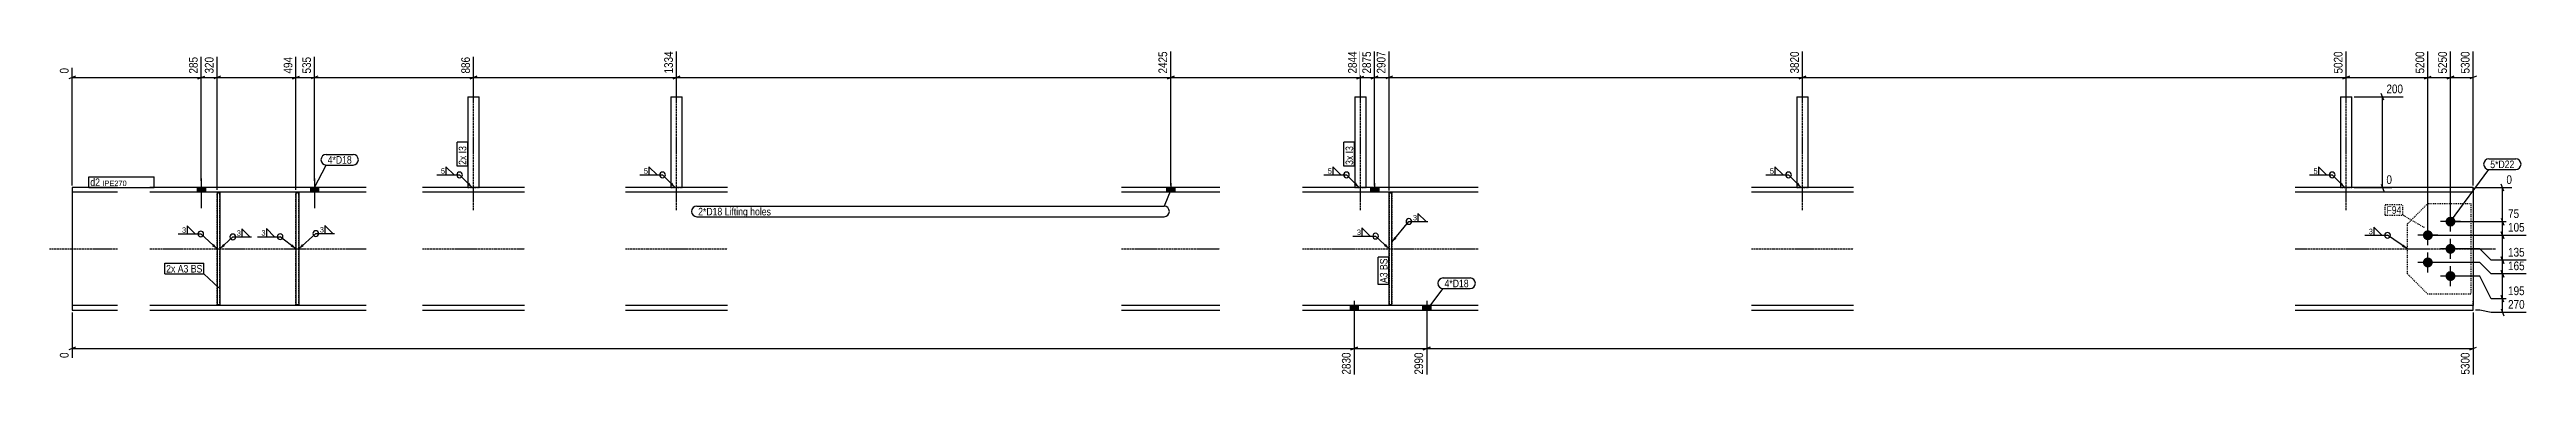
# Model space of a CAD drawing. Header units: millimetres. Extents: x 29 to 28450, y 8 to 1875.
# Drawn here: x 22983 to 28450, y 8 to 728 of the extents above; entities that cross this region are included whole.
import ezdxf

# ---------------------------------------------------------------- set-up
doc = ezdxf.new("R2010")
doc.units = ezdxf.units.MM
doc.linetypes.add('DXK_LINE_DOT2', pattern=[3.9198, 1.9599, -1.9599])
doc.linetypes.add('DXK_LINE_DOT3', pattern=[5.9187, 2.979, -0.9799, 0.9799, -0.9799])
for name, color, linetype in [('MÅLSÆTNING', 7, 'Continuous'), ('STÅL', 7, 'Continuous'), ('TEKST', 7, 'Continuous')]:
    doc.layers.add(name, color=color, linetype=linetype)
doc.styles.add('Arial Narrow', font='ARIALN.TTF', dxfattribs={"height": 0.2})

msp = doc.modelspace()

# ---------------------------------------------------------------- hatches: boundary and pattern name
at = {"layer": 'STÅL', "linetype": 'Continuous'}
for points in [[(23308.6, 414), (23326.6, 414), (23326.6, 424.2), (23308.6, 424.2)], [(23308.6, 414), (23326.6, 414), (23326.6, 424.2), (23308.6, 424.2)], [(23558.6, 414), (23576.6, 414), (23576.6, 424.2), (23558.6, 424.2)], [(23558.6, 414), (23576.6, 414), (23576.6, 424.2), (23558.6, 424.2)], [(25448.6, 414), (25466.6, 414), (25466.6, 424.2), (25448.6, 424.2)], [(25898.6, 414), (25916.6, 414), (25916.6, 424.2), (25898.6, 424.2)], [(28221.6, 319.2, -1), (28243.6, 319.2, -1)], [(28271.6, 349.2, -1), (28293.6, 349.2, -1)], [(28271.6, 289.2, -1), (28293.6, 289.2, -1)], [(28221.6, 259.2, -1), (28243.6, 259.2, -1)], [(28271.6, 229.2, -1), (28293.6, 229.2, -1)], [(25871.6, 164.4), (25853.6, 164.4), (25853.6, 154.2), (25871.6, 154.2)], [(25871.6, 164.4), (25853.6, 164.4), (25853.6, 154.2), (25871.6, 154.2)], [(26031.6, 164.4), (26013.6, 164.4), (26013.6, 154.2), (26031.6, 154.2)], [(26031.6, 164.4), (26013.6, 164.4), (26013.6, 154.2), (26031.6, 154.2)]]:
    msp.add_hatch(color=96, dxfattribs=at).paths.add_polyline_path(points)
at = {"layer": 'TEKST', "linetype": 'Continuous'}
for points in [[(23909, 435.3), (23915.5, 424.2), (23904.5, 430.9)], [(24357, 435.3), (24363.5, 424.2), (24352.5, 430.9)], [(25866.6, 435.3), (25873.2, 424.2), (25862.2, 430.9)], [(26842.6, 435.3), (26849.2, 424.2), (26838.2, 430.9)], [(28042.6, 435.3), (28049.2, 424.2), (28038.2, 430.9)], [(23345.4, 299.9), (23352.6, 289.2), (23341.2, 295.3)], [(23518.6, 299.3), (23526.6, 289.2), (23514.8, 294.3)], [(23544, 295.2), (23532.6, 289.2), (23539.9, 299.9)], [(25932.7, 300.1), (25939.6, 289.2), (25928.4, 295.5)], [(25956, 311.6), (25945.6, 304), (25951.2, 315.6)], [(28179, 298.8), (28187.6, 289.2), (28175.5, 293.6)]]:
    msp.add_hatch(color=3, dxfattribs=at).paths.add_polyline_path(points)

# ---------------------------------------------------------------- linework, layer by layer
at = {"layer": 'MÅLSÆTNING', "color": 7, "linetype": 'Continuous'}
for p, q in [((23317.6, 439.2), (23317.6, 712.2)), ((23352.6, 419), (23352.6, 712.2)), ((23352.6, 419), (23352.6, 712.2)), ((23526.6, 419), (23526.6, 712.2)), ((23567.6, 439.2), (23567.6, 712.2)), ((23567.6, 439.2), (23567.6, 712.2)), ((23918.6, 629.2), (23918.6, 712.2)), ((23918.6, 629.2), (23918.6, 712.2)), ((24366.6, 629.2), (24366.6, 724.4)), ((25457.6, 429.1), (25457.6, 724.4)), ((25457.6, 429.1), (25457.6, 724.4)), ((25876.2, 629.2), (25876.2, 724.4)), ((25907.6, 429.2), (25907.6, 724.4)), ((25939.6, 418), (25939.6, 724.4)), ((26852.2, 629.2), (26852.2, 724.4)), ((26852.2, 629.2), (26852.2, 724.4)), ((28052.2, 629.2), (28052.2, 724.4)), ((28232.6, 324.2), (28232.6, 724.4)), ((28282.6, 354.2), (28282.6, 724.4)), ((28332.6, 429.2), (28332.6, 724.4)), ((23040.1, 670.2), (23025.1, 664.2)), ((23032.6, 429.2), (23032.6, 687.9)), ((23032.6, 667.2), (23317.6, 667.2)), ((23310.1, 664.2), (23325.1, 670.2)), ((23360.1, 670.2), (23345.1, 664.2)), ((23360.1, 670.2), (23345.1, 664.2)), ((23519.1, 664.2), (23534.1, 670.2)), ((23526.6, 667.2), (23567.6, 667.2)), ((23575.1, 670.2), (23560.1, 664.2)), ((23575.1, 670.2), (23560.1, 664.2)), ((23567.6, 667.2), (23918.6, 667.2)), ((23926.1, 670.2), (23911.1, 664.2)), ((23911.1, 664.2), (23926.1, 670.2)), ((23918.6, 667.2), (24366.6, 667.2)), ((24359.1, 664.2), (24374.1, 670.2)), ((25465.1, 670.2), (25450.1, 664.2)), ((25450.1, 664.2), (25465.1, 670.2)), ((25457.6, 667.2), (25876.2, 667.2)), ((25868.7, 664.2), (25883.7, 670.2)), ((25900.1, 664.2), (25915.1, 670.2)), ((25907.6, 667.2), (25939.6, 667.2)), ((25947.1, 670.2), (25932.1, 664.2)), ((26859.7, 670.2), (26844.7, 664.2)), ((26844.7, 664.2), (26859.7, 670.2)), ((26852.2, 667.2), (28052.2, 667.2)), ((28044.7, 664.2), (28059.7, 670.2)), ((28225.1, 664.2), (28240.1, 670.2)), ((28275.1, 664.2), (28290.1, 670.2)), ((28282.6, 667.2), (28332.6, 667.2)), ((28340.1, 670.2), (28325.1, 664.2)), ((28069.7, 624.2), (28177.8, 624.2)), ((28135.7, 616.7), (28129.7, 631.7)), ((28132.7, 424.2), (28132.7, 624.2)), ((28069.7, 424.2), (28153.4, 424.2)), ((28129.7, 431.7), (28135.7, 416.7)), ((28337.6, 424.2), (28418.3, 424.2)), ((28400.6, 416.7), (28394.6, 431.7)), ((28397.6, 349.2), (28397.6, 424.2)), ((28287.6, 349.2), (28437.8, 349.2)), ((28287.6, 349.2), (28437.8, 349.2)), ((28394.6, 356.7), (28400.6, 341.7)), ((28394.6, 356.7), (28400.6, 341.7)), ((28347.6, 289.2), (28287.6, 289.2)), ((28347.6, 289.2), (28287.6, 289.2)), ((28372.6, 264.2), (28347.6, 289.2)), ((28372.6, 264.2), (28347.6, 289.2)), ((28347.6, 259.2), (28237.6, 259.2)), ((28347.6, 259.2), (28237.6, 259.2)), ((28347.6, 229.2), (28287.6, 229.2)), ((28347.6, 229.2), (28287.6, 229.2)), ((28372.6, 234.2), (28347.6, 259.2)), ((28372.6, 234.2), (28347.6, 259.2)), ((28372.6, 179.2), (28347.6, 229.2)), ((28372.6, 179.2), (28347.6, 229.2)), ((28449.9, 264.2), (28372.6, 264.2)), ((28449.9, 234.2), (28372.6, 234.2)), ((28449.9, 234.2), (28372.6, 234.2)), ((28394.6, 271.7), (28400.6, 256.7)), ((28400.6, 226.7), (28394.6, 241.7)), ((28397.6, 234.2), (28397.6, 264.2)), ((28397.6, 179.2), (28397.6, 234.2)), ((28449.9, 179.2), (28372.6, 179.2)), ((28449.9, 179.2), (28372.6, 179.2)), ((28400.6, 171.7), (28394.6, 186.7)), ((28400.6, 171.7), (28394.6, 186.7)), ((28397.6, 149.2), (28397.6, 179.2)), ((23032.6, 149.2), (23032.6, 48.6)), ((25862.6, 139.2), (25862.6, 12)), ((26022.6, 139.2), (26022.6, 12)), ((26022.6, 139.2), (26022.6, 12)), ((28332.6, 149.2), (28332.6, 12)), ((28347.6, 154.2), (28337.6, 154.2)), ((28372.6, 149.2), (28347.6, 154.2)), ((28449.9, 149.2), (28372.6, 149.2)), ((28394.6, 156.7), (28400.6, 141.7)), ((23040.1, 72.3), (23025.1, 66.3)), ((23032.6, 69.3), (25862.6, 69.3)), ((25855.1, 66.3), (25870.1, 72.3)), ((26030.1, 72.3), (26015.1, 66.3)), ((26015.1, 66.3), (26030.1, 72.3)), ((26022.6, 69.3), (28332.6, 69.3)), ((28325.1, 66.3), (28340.1, 72.3))]:
    msp.add_line(p, q, dxfattribs=at)
at = {"layer": 'STÅL', "color": 7, "linetype": 'DXK_LINE_DOT3'}
for p, q in [((23918.6, 374.2), (23918.6, 674.2)), ((24366.6, 374.2), (24366.6, 674.2)), ((25876.2, 374.2), (25876.2, 674.2)), ((26852.2, 374.2), (26852.2, 674.2)), ((28052.2, 374.2), (28052.2, 674.2)), ((22982.6, 289.2), (23132.6, 289.2)), ((23203.7, 289.2), (23681.5, 289.2)), ((23806.1, 289.2), (24031.1, 289.2)), ((24254.1, 289.2), (24479.1, 289.2)), ((25348.6, 289.2), (25566.2, 289.2)), ((25748.7, 289.2), (26136.5, 289.2)), ((26739.7, 289.2), (26964.7, 289.2)), ((27939.7, 289.2), (28382.6, 289.2))]:
    msp.add_line(p, q, dxfattribs=at)
at = {"layer": 'STÅL', "color": 2, "linetype": 'Continuous'}
for p, q in [((23906.1, 624.2), (23906.1, 424.2)), ((23906.1, 624.2), (23931.1, 624.2)), ((23931.1, 424.2), (23931.1, 624.2)), ((24354.1, 624.2), (24354.1, 424.2)), ((24354.1, 624.2), (24379.1, 624.2)), ((24379.1, 424.2), (24379.1, 624.2)), ((25863.7, 624.2), (25863.7, 424.2)), ((25863.7, 624.2), (25888.7, 624.2)), ((25888.7, 424.2), (25888.7, 624.2)), ((26839.7, 624.2), (26839.7, 424.2)), ((26839.7, 624.2), (26864.7, 624.2)), ((26864.7, 424.2), (26864.7, 624.2)), ((28039.7, 624.2), (28039.7, 424.2)), ((28039.7, 624.2), (28064.7, 624.2)), ((28064.7, 424.2), (28064.7, 624.2)), ((23032.6, 424.2), (23032.6, 179.4)), ((23132.6, 424.2), (23032.6, 424.2)), ((23132.6, 414), (23032.6, 414)), ((23681.5, 424.2), (23203.7, 424.2)), ((23681.5, 414), (23203.7, 414)), ((23358.6, 413), (23352.6, 413)), ((23352.6, 413), (23352.6, 165.4)), ((23358.6, 413), (23358.6, 165.4)), ((23532.6, 413), (23526.6, 413)), ((23526.6, 413), (23526.6, 165.4)), ((23532.6, 413), (23532.6, 165.4)), ((24031.1, 424.2), (23806.1, 424.2)), ((24031.1, 414), (23806.1, 414)), ((24479.1, 424.2), (24254.1, 424.2)), ((24479.1, 414), (24254.1, 414)), ((25566.2, 424.2), (25348.6, 424.2)), ((25566.2, 414), (25348.6, 414)), ((26136.5, 424.2), (25748.7, 424.2)), ((26136.5, 414), (25748.7, 414)), ((25939.6, 165.4), (25939.6, 413)), ((25939.6, 413), (25945.6, 413)), ((25945.6, 165.4), (25945.6, 413)), ((26964.7, 424.2), (26739.7, 424.2)), ((26964.7, 414), (26739.7, 414)), ((28332.6, 424.2), (27939.7, 424.2)), ((28332.6, 414), (27939.7, 414)), ((28332.6, 414), (28332.6, 424.2)), ((28332.6, 414), (28332.6, 399)), ((28332.6, 399), (28332.6, 179.4)), ((23032.6, 179.4), (23032.6, 154.2)), ((23132.6, 164.4), (23032.6, 164.4)), ((23681.5, 164.4), (23203.7, 164.4)), ((23358.6, 165.4), (23352.6, 165.4)), ((23532.6, 165.4), (23526.6, 165.4)), ((24031.1, 164.4), (23806.1, 164.4)), ((24479.1, 164.4), (24254.1, 164.4)), ((25566.2, 164.4), (25348.6, 164.4)), ((26136.5, 164.4), (25748.7, 164.4)), ((25945.6, 165.4), (25939.6, 165.4)), ((26964.7, 164.4), (26739.7, 164.4)), ((28332.6, 164.4), (27939.7, 164.4)), ((28332.6, 179.4), (28332.6, 164.4)), ((28332.6, 154.2), (28332.6, 164.4)), ((23032.6, 154.2), (23132.6, 154.2)), ((23203.7, 154.2), (23681.5, 154.2)), ((23806.1, 154.2), (24031.1, 154.2)), ((24254.1, 154.2), (24479.1, 154.2)), ((25348.6, 154.2), (25566.2, 154.2)), ((25748.7, 154.2), (26136.5, 154.2)), ((26739.7, 154.2), (26964.7, 154.2)), ((27939.7, 154.2), (28332.6, 154.2))]:
    msp.add_line(p, q, dxfattribs=at)
at = {"layer": 'STÅL', "color": 96, "linetype": 'Continuous'}
for p, q in [((23317.6, 444.2), (23317.6, 379.2)), ((23317.6, 444.2), (23317.6, 379.2)), ((23567.6, 444.2), (23567.6, 379.2)), ((23567.6, 444.2), (23567.6, 379.2)), ((23308.6, 424.2), (23308.6, 414)), ((23308.6, 424.2), (23308.6, 414)), ((23326.6, 424.2), (23326.6, 414)), ((23326.6, 424.2), (23326.6, 414)), ((23558.6, 424.2), (23558.6, 414)), ((23558.6, 424.2), (23558.6, 414)), ((23576.6, 424.2), (23576.6, 414)), ((23576.6, 424.2), (23576.6, 414)), ((25448.6, 424.2), (25448.6, 414)), ((25457.6, 434.2), (25457.6, 414)), ((25466.6, 424.2), (25466.6, 414)), ((25898.6, 424.2), (25898.6, 414)), ((25907.6, 434.2), (25907.6, 414)), ((25916.6, 424.2), (25916.6, 414)), ((28232.6, 297.2), (28232.6, 341.2)), ((28304.6, 349.2), (28260.6, 349.2)), ((28282.6, 327.2), (28282.6, 371.2)), ((28254.6, 319.2), (28210.6, 319.2)), ((28232.6, 237.2), (28232.6, 281.2)), ((28304.6, 289.2), (28260.6, 289.2)), ((28282.6, 267.2), (28282.6, 311.2)), ((28254.6, 259.2), (28210.6, 259.2)), ((28304.6, 229.2), (28260.6, 229.2)), ((28282.6, 207.2), (28282.6, 251.2)), ((25853.6, 164.4), (25853.6, 154.2)), ((25853.6, 164.4), (25853.6, 154.2)), ((25862.6, 174.4), (25862.6, 109.4)), ((25862.6, 174.4), (25862.6, 109.4)), ((25871.6, 164.4), (25871.6, 154.2)), ((25871.6, 164.4), (25871.6, 154.2)), ((26013.6, 164.4), (26013.6, 154.2)), ((26013.6, 164.4), (26013.6, 154.2)), ((26022.6, 174.4), (26022.6, 109.4)), ((26022.6, 174.4), (26022.6, 109.4)), ((26031.6, 164.4), (26031.6, 154.2)), ((26031.6, 164.4), (26031.6, 154.2))]:
    msp.add_line(p, q, dxfattribs=at)
at = {"layer": 'STÅL', "color": 7, "linetype": 'DXK_LINE_DOT2'}
for p, q in [((23352.6, 165.4), (23352.6, 413)), ((23352.6, 413), (23358.6, 413)), ((23358.6, 165.4), (23358.6, 413)), ((23526.6, 165.4), (23526.6, 413)), ((23526.6, 413), (23532.6, 413)), ((23532.6, 165.4), (23532.6, 413)), ((23906.1, 424.2), (23931.1, 424.2)), ((24354.1, 424.2), (24379.1, 424.2)), ((25863.7, 424.2), (25888.7, 424.2)), ((25945.6, 413), (25939.6, 413)), ((25939.6, 413), (25939.6, 165.4)), ((25945.6, 413), (25945.6, 165.4)), ((26839.7, 424.2), (26864.7, 424.2)), ((28039.7, 424.2), (28064.7, 424.2)), ((28187.6, 344.2), (28232.6, 389.2)), ((28232.6, 389.2), (28327.6, 389.2)), ((28327.6, 389.2), (28327.6, 189.2)), ((28332.6, 424.2), (28332.6, 414)), ((28187.6, 234.2), (28187.6, 344.2)), ((28232.6, 189.2), (28187.6, 234.2)), ((23352.6, 165.4), (23358.6, 165.4)), ((23526.6, 165.4), (23532.6, 165.4)), ((25945.6, 165.4), (25939.6, 165.4)), ((28327.6, 189.2), (28232.6, 189.2)), ((28332.6, 164.4), (28332.6, 173.7)), ((28332.6, 154.2), (28332.6, 164.4))]:
    msp.add_line(p, q, dxfattribs=at)
at = {"layer": 'TEKST', "color": 3, "linetype": 'Continuous'}
for p, q in [((24363.5, 424.2), (24335.9, 452.3)), ((25873.2, 424.2), (25845.5, 452.3)), ((26849.2, 424.2), (26821.5, 452.3)), ((28049.2, 424.2), (28021.5, 452.3)), ((23352.6, 289.2), (23316.5, 322)), ((23526.6, 289.2), (23491.6, 316)), ((25939.6, 289.2), (25909.9, 317.3)), ((28187.6, 289.2), (28143.6, 319))]:
    msp.add_line(p, q, dxfattribs=at)
for centre in [(24335.9, 452.3), (25845.5, 452.3), (26821.5, 452.3), (28021.5, 452.3), (23316.5, 322), (23491.6, 316), (25909.9, 317.3), (28143.6, 319)]:
    msp.add_arc(centre, 6.25, 270, 90, dxfattribs=at)

# ---------------------------------------------------------------- wipeouts: each hides what was drawn before it
at = {"color": 0}
for points in [[(23649.7, 476.9), (23649.7, 494.4), (23596.5, 494.4), (23596.5, 476.9)], [(24303.2, 453.8), (24303.2, 468.3), (24293.6, 468.3), (24293.6, 453.8)], [(25812.8, 453.8), (25812.8, 468.3), (25803.2, 468.3), (25803.2, 453.8)], [(26788.8, 453.8), (26788.8, 468.3), (26779.2, 468.3), (26779.2, 453.8)], [(27988.8, 453.8), (27988.8, 468.3), (27979.2, 468.3), (27979.2, 453.8)], [(23283.7, 323.5), (23283.7, 338), (23274.1, 338), (23274.1, 323.5)], [(23404.5, 317), (23404.5, 331.5), (23394.9, 331.5), (23394.9, 317)], [(23587.8, 324.4), (23587.8, 338.9), (23578.2, 338.9), (23578.2, 324.4)], [(24467.7, 362.9), (24467.7, 380.4), (24414.4, 380.4), (24414.4, 362.9)], [(25877.1, 318.8), (25877.1, 333.3), (25867.5, 333.3), (25867.5, 318.8)], [(26000.8, 351), (26000.8, 365.5), (25991.2, 365.5), (25991.2, 351)], [(28110.8, 320.5), (28110.8, 335), (28101.2, 335), (28101.2, 320.5)], [(23260.4, 237), (23260.4, 254.5), (23240.1, 254.5), (23240.1, 237)], [(26115.3, 204.5), (26115.3, 222), (26062, 222), (26062, 204.5)]]:
    msp.add_wipeout(points, dxfattribs=at).dxf.layer = 'TEKST'

# ---------------------------------------------------------------- next in the draw order: hatches: boundary and pattern name
at = {"layer": 'TEKST', "linetype": 'Continuous'}
msp.add_hatch(color=3, dxfattribs=at).paths.add_polyline_path([(23369.9, 295.4), (23358.6, 289.2), (23365.7, 300)])

# ---------------------------------------------------------------- next in the draw order: linework, layer by layer
at = {"layer": 'TEKST', "color": 3, "linetype": 'Continuous'}
for p, q in [((24285.8, 452.3), (24335.9, 452.3)), ((24323.6, 452.3), (24305.7, 470.1)), ((24305.7, 470.1), (24305.7, 452.3)), ((24305.7, 452.3), (24323.6, 452.3)), ((25795.4, 452.3), (25845.5, 452.3)), ((25833.2, 452.3), (25815.4, 470.1)), ((25815.4, 470.1), (25815.4, 452.3)), ((25815.4, 452.3), (25833.2, 452.3)), ((26771.4, 452.3), (26821.5, 452.3)), ((26809.2, 452.3), (26791.4, 470.1)), ((26791.4, 470.1), (26791.4, 452.3)), ((26791.4, 452.3), (26809.2, 452.3)), ((27971.4, 452.3), (28021.5, 452.3)), ((28009.2, 452.3), (27991.4, 470.1)), ((27991.4, 470.1), (27991.4, 452.3)), ((27991.4, 452.3), (28009.2, 452.3)), ((23304.2, 322), (23286.3, 339.8)), ((23286.3, 339.8), (23286.3, 322)), ((23424.9, 315.5), (23407, 333.3)), ((23407, 333.3), (23407, 315.5)), ((23608.2, 322.9), (23590.4, 340.7)), ((23590.4, 340.7), (23590.4, 322.9)), ((25897.5, 317.3), (25879.7, 335.2)), ((25879.7, 335.2), (25879.7, 317.3)), ((25945.6, 304), (25983.4, 349.5)), ((25983.4, 349.5), (26024.8, 349.5)), ((26021.2, 349.5), (26003.4, 367.4)), ((26003.4, 367.4), (26003.4, 349.5)), ((26003.4, 349.5), (26021.2, 349.5)), ((28131.3, 319), (28113.4, 336.9)), ((28113.4, 336.9), (28113.4, 319)), ((23266.4, 322), (23316.5, 322)), ((23286.3, 322), (23304.2, 322)), ((23358.6, 289.2), (23387.1, 315.5)), ((23387.1, 315.5), (23428.5, 315.5)), ((23407, 315.5), (23424.9, 315.5)), ((23532.6, 289.2), (23570.4, 322.9)), ((23570.4, 322.9), (23611.8, 322.9)), ((23590.4, 322.9), (23608.2, 322.9)), ((25859.7, 317.3), (25909.9, 317.3)), ((25879.7, 317.3), (25897.5, 317.3)), ((28093.5, 319), (28143.6, 319)), ((28113.4, 319), (28131.3, 319))]:
    msp.add_line(p, q, dxfattribs=at)
for centre, start, end in [((24335.9, 452.3), 90, 270), ((25845.5, 452.3), 90, 270), ((26821.5, 452.3), 90, 270), ((28021.5, 452.3), 90, 270), ((23316.5, 322), 90, 270), ((23570.4, 322.9), 90, 270), ((23570.4, 322.9), 270, 90), ((25983.4, 349.5), 90, 270), ((25983.4, 349.5), 270, 90), ((23387.1, 315.5), 90, 270), ((23387.1, 315.5), 270, 90), ((25909.9, 317.3), 90, 270), ((28143.6, 319), 90, 270)]:
    msp.add_arc(centre, 6.25, start, end, dxfattribs=at)

# ---------------------------------------------------------------- next in the draw order: texts
at = {"layer": 'TEKST', "color": 3, "style": 'Arial Narrow'}
for s, p in [('5', (24294.6, 454.8)), ('5', (25804.2, 454.8)), ('5', (26780.2, 454.8)), ('5', (27980.2, 454.8)), ('3', (23275.1, 324.5)), ('3', (23395.9, 318)), ('3', (23579.2, 325.4)), ('3', (25868.5, 319.8)), ('3', (25992.2, 352)), ('3', (28102.2, 321.5))]:
    msp.add_text(s, height=11.9, dxfattribs=at).set_placement(p)

# ---------------------------------------------------------------- next in the draw order: wipeouts: each hides what was drawn before it
at = {"color": 0, "linetype": 'Continuous'}
for points in [[(23313.6, 716.2), (23285.6, 716.2), (23285.6, 671.7), (23313.6, 671.7)], [(23563.6, 716.2), (23535.6, 716.2), (23535.6, 671.7), (23563.6, 671.7)], [(23914.6, 716.2), (23886.6, 716.2), (23886.6, 671.7), (23914.6, 671.7)], [(24362.6, 728.4), (24334.6, 728.4), (24334.6, 671.7), (24362.6, 671.7)], [(25872.2, 728.4), (25844.2, 728.4), (25844.2, 671.7), (25872.2, 671.7)], [(25935.6, 728.4), (25907.6, 728.4), (25907.6, 671.7), (25935.6, 671.7)], [(28048.2, 728.4), (28020.2, 728.4), (28020.2, 671.7), (28048.2, 671.7)], [(28328.6, 728.4), (28300.6, 728.4), (28300.6, 671.7), (28328.6, 671.7)], [(23028.6, 691.9), (23000.6, 691.9), (23000.6, 671.7), (23028.6, 671.7)], [(28157.4, 428.2), (28157.4, 456.2), (28137.2, 456.2), (28137.2, 428.2)], [(28422.3, 428.2), (28422.3, 456.2), (28402.1, 456.2), (28402.1, 428.2)], [(28450.3, 268.2), (28450.3, 296.2), (28405.7, 296.2), (28405.7, 268.2)], [(23028.6, 64.7), (23000.6, 64.7), (23000.6, 44.6), (23028.6, 44.6)], [(25858.6, 64.7), (25830.6, 64.7), (25830.6, 8), (25858.6, 8)], [(28328.6, 64.7), (28300.6, 64.7), (28300.6, 8), (28328.6, 8)]]:
    msp.add_wipeout(points, dxfattribs=at).dxf.layer = 'MÅLSÆTNING'
at = {"color": 0}
for points in [[(23649.7, 476.9), (23649.7, 494.4), (23596.5, 494.4), (23596.5, 476.9)], [(23902.6, 494.5), (23885.1, 494.5), (23885.1, 474.2), (23902.6, 474.2)], [(23093.9, 427.7), (23093.9, 445.2), (23072.6, 445.2), (23072.6, 427.7)], [(28174.3, 366.5), (28174.3, 384), (28141.3, 384), (28141.3, 366.5)], [(24467.7, 362.9), (24467.7, 380.4), (24414.4, 380.4), (24414.4, 362.9)], [(23260.4, 237), (23260.4, 254.5), (23240.1, 254.5), (23240.1, 237)], [(25936.1, 237.2), (25918.6, 237.2), (25918.6, 213.7), (25936.1, 213.7)], [(26115.3, 204.5), (26115.3, 222), (26062, 222), (26062, 204.5)]]:
    msp.add_wipeout(points, dxfattribs=at).dxf.layer = 'TEKST'

# ---------------------------------------------------------------- next in the draw order: linework, layer by layer
at = {"layer": 'MÅLSÆTNING', "color": 7, "linetype": 'Continuous'}
for p, q in [((23317.6, 439.2), (23317.6, 712.2)), ((23526.6, 419), (23526.6, 712.2)), ((24366.6, 629.2), (24366.6, 724.4)), ((25876.2, 629.2), (25876.2, 724.4)), ((25907.6, 429.2), (25907.6, 724.4)), ((25939.6, 418), (25939.6, 724.4)), ((28052.2, 629.2), (28052.2, 724.4)), ((28282.6, 354.2), (28282.6, 724.4)), ((23310.1, 664.2), (23325.1, 670.2)), ((23317.6, 667.2), (23352.6, 667.2)), ((23352.6, 667.2), (23526.6, 667.2)), ((23519.1, 664.2), (23534.1, 670.2)), ((24374.1, 670.2), (24359.1, 664.2)), ((24366.6, 667.2), (25457.6, 667.2)), ((25868.7, 664.2), (25883.7, 670.2)), ((25876.2, 667.2), (25907.6, 667.2)), ((25915.1, 670.2), (25900.1, 664.2)), ((25947.1, 670.2), (25932.1, 664.2)), ((25939.6, 667.2), (26852.2, 667.2)), ((28059.7, 670.2), (28044.7, 664.2)), ((28052.2, 667.2), (28232.6, 667.2)), ((28290.1, 670.2), (28275.1, 664.2)), ((28397.6, 319.2), (28397.6, 349.2)), ((28237.6, 319.2), (28449.9, 319.2)), ((28237.6, 319.2), (28449.9, 319.2)), ((28400.6, 311.7), (28394.6, 326.7)), ((28394.6, 241.7), (28400.6, 226.7)), ((25862.6, 139.2), (25862.6, 12)), ((25870.1, 72.3), (25855.1, 66.3)), ((25862.6, 69.3), (26022.6, 69.3))]:
    msp.add_line(p, q, dxfattribs=at)
at = {"layer": 'TEKST', "color": 7, "linetype": 'Continuous'}
for p, q in [((23593.5, 497.4), (23652.7, 497.4)), ((23567.6, 424.1), (23593.5, 473.9)), ((23593.5, 473.9), (23652.7, 473.9)), ((23237.1, 234), (23237.1, 257.5)), ((26059, 225), (26118.3, 225)), ((26022.6, 154.3), (26059, 201.5)), ((26059, 201.5), (26118.3, 201.5))]:
    msp.add_line(p, q, dxfattribs=at)
for centre, start, end in [((23593.5, 485.6), 90, 270), ((23652.7, 485.6), 270, 90), ((24411.4, 371.7), 90, 270), ((26059, 213.3), 90, 270), ((26118.3, 213.3), 270, 90)]:
    msp.add_arc(centre, 11.7, start, end, dxfattribs=at)

# ---------------------------------------------------------------- next in the draw order: texts
at = {"layer": 'MÅLSÆTNING', "color": 3, "linetype": 'Continuous', "style": 'Arial Narrow'}
for s, height, p in [('285', 19.09, (23309.6, 675.7)), ('535', 19.09, (23559.6, 675.7)), ('886', 19.09, (23910.6, 675.7)), ('1334', 19.09, (24358.6, 675.7)), ('2844', 19.09, (25868.2, 675.7)), ('2907', 19.09, (25931.6, 675.7)), ('5020', 19.09, (28044.2, 675.7)), ('5300', 19.09, (28324.6, 675.7)), ('0', 19.1, (23024.6, 675.7)), ('0', 19.1, (23024.6, 48.6)), ('2830', 19.09, (25854.6, 12)), ('5300', 19.09, (28324.6, 12))]:
    msp.add_text(s, height=height, rotation=90.0002, dxfattribs=at).set_placement(p)
for s, height, p in [('0', 19.1, (28141.2, 432.2)), ('0', 19.1, (28406.1, 432.2)), ('135', 19.09, (28409.7, 272.2))]:
    msp.add_text(s, height=height, dxfattribs=at).set_placement(p)
at = {"layer": 'TEKST', "color": 3, "style": 'Arial Narrow'}
for p in [(23596.5, 476.9), (26062, 204.5)]:
    msp.add_text('4*D18', height=16.7, dxfattribs=at).set_placement(p)

# ---------------------------------------------------------------- next in the draw order: wipeouts: each hides what was drawn before it
at = {"color": 0}
for points in [[(23902.6, 494.5), (23885.1, 494.5), (23885.1, 474.2), (23902.6, 474.2)], [(25860.2, 494.5), (25842.7, 494.5), (25842.7, 474.2), (25860.2, 474.2)], [(23093.9, 427.7), (23093.9, 445.2), (23072.6, 445.2), (23072.6, 427.7)], [(28174.3, 366.5), (28174.3, 384), (28141.3, 384), (28141.3, 366.5)], [(23458.9, 317.5), (23458.9, 332), (23449.3, 332), (23449.3, 317.5)], [(25439.8, 362.9), (25439.8, 380.4), (24472.9, 380.4), (24472.9, 362.9)], [(23289.1, 237), (23289.1, 254.5), (23265.6, 254.5), (23265.6, 237)], [(25936.1, 237.2), (25918.6, 237.2), (25918.6, 213.7), (25936.1, 213.7)]]:
    msp.add_wipeout(points, dxfattribs=at).dxf.layer = 'TEKST'

# ---------------------------------------------------------------- next in the draw order: linework, layer by layer
at = {"layer": 'TEKST', "color": 7, "linetype": 'Continuous'}
for p, q in [((23069.6, 424.7), (23069.6, 448.2)), ((23905.6, 471.2), (23882.1, 471.2)), ((25939.1, 210.7), (25915.6, 210.7))]:
    msp.add_line(p, q, dxfattribs=at)
at = {"layer": 'TEKST', "color": 3, "linetype": 'Continuous'}
for p, q in [((23915.5, 424.2), (23887.9, 452.3)), ((23479.3, 316), (23461.5, 333.8)), ((23461.5, 333.8), (23461.5, 316)), ((23441.5, 316), (23491.6, 316)), ((23461.5, 316), (23479.3, 316))]:
    msp.add_line(p, q, dxfattribs=at)
at = {"layer": 'TEKST', "color": 7, "linetype": 'DXK_LINE_DOT2'}
for p, q in [((28138.3, 387), (28177.3, 387)), ((28138.3, 363.5), (28138.3, 387)), ((28177.3, 363.5), (28177.3, 387)), ((28138.3, 363.5), (28177.3, 363.5)), ((28224.9, 336), (28177.3, 363.5))]:
    msp.add_line(p, q, dxfattribs=at)
at = {"layer": 'TEKST', "color": 3, "linetype": 'Continuous'}
for centre, start, end in [((23887.9, 452.3), 270, 90), ((23491.6, 316), 90, 270)]:
    msp.add_arc(centre, 6.25, start, end, dxfattribs=at)

# ---------------------------------------------------------------- next in the draw order: texts
at = {"layer": 'TEKST', "color": 3, "style": 'Arial Narrow'}
for s, height, p in [('F94', 16.7, (28141.3, 366.5)), ('3', 11.9, (23450.3, 318.5))]:
    msp.add_text(s, height=height, dxfattribs=at).set_placement(p)

# ---------------------------------------------------------------- next in the draw order: wipeouts: each hides what was drawn before it
at = {"color": 0, "linetype": 'Continuous'}
for points in [[(23348.6, 716.2), (23320.6, 716.2), (23320.6, 671.7), (23348.6, 671.7)], [(23522.6, 716.2), (23494.6, 716.2), (23494.6, 671.7), (23522.6, 671.7)], [(25453.6, 728.4), (25425.6, 728.4), (25425.6, 671.7), (25453.6, 671.7)], [(25903.6, 728.4), (25875.6, 728.4), (25875.6, 671.7), (25903.6, 671.7)], [(26848.2, 728.4), (26820.2, 728.4), (26820.2, 671.7), (26848.2, 671.7)], [(28228.6, 728.4), (28200.6, 728.4), (28200.6, 671.7), (28228.6, 671.7)], [(28438.1, 353.2), (28438.1, 381.2), (28405.7, 381.2), (28405.7, 353.2)], [(28450.3, 238.2), (28450.3, 266.2), (28405.7, 266.2), (28405.7, 238.2)], [(26018.6, 64.7), (25990.6, 64.7), (25990.6, 8), (26018.6, 8)]]:
    msp.add_wipeout(points, dxfattribs=at).dxf.layer = 'MÅLSÆTNING'
at = {"color": 0}
for points in [[(23902.6, 515.7), (23885.1, 515.7), (23885.1, 499.7), (23902.6, 499.7)], [(25860.2, 494.5), (25842.7, 494.5), (25842.7, 474.2), (25860.2, 474.2)], [(23210.2, 427.7), (23210.2, 440.2), (23099.2, 440.2), (23099.2, 427.7)], [(28423.7, 467.1), (28423.7, 484.6), (28370.4, 484.6), (28370.4, 467.1)], [(25439.8, 362.9), (25439.8, 380.4), (24472.9, 380.4), (24472.9, 362.9)], [(23289.1, 237), (23289.1, 254.5), (23265.6, 254.5), (23265.6, 237)], [(25936.1, 268), (25918.6, 268), (25918.6, 242.4), (25936.1, 242.4)]]:
    msp.add_wipeout(points, dxfattribs=at).dxf.layer = 'TEKST'

# ---------------------------------------------------------------- next in the draw order: linework, layer by layer
at = {"layer": 'MÅLSÆTNING', "color": 7, "linetype": 'Continuous'}
for p, q in [((28232.6, 324.2), (28232.6, 724.4)), ((28225.1, 664.2), (28240.1, 670.2)), ((28232.6, 667.2), (28282.6, 667.2)), ((28394.6, 326.7), (28400.6, 311.7)), ((28397.6, 264.2), (28397.6, 319.2)), ((28449.9, 264.2), (28372.6, 264.2)), ((28400.6, 256.7), (28394.6, 271.7))]:
    msp.add_line(p, q, dxfattribs=at)
at = {"layer": 'TEKST', "color": 7, "linetype": 'Continuous'}
for p, q in [((25863.2, 471.2), (25839.7, 471.2)), ((24411.4, 383.4), (25442.8, 383.4)), ((25457.6, 419.1), (25442.8, 383.4)), ((24411.4, 359.9), (25442.8, 359.9))]:
    msp.add_line(p, q, dxfattribs=at)
msp.add_arc((25442.8, 371.7), 11.7, 270, 90, dxfattribs=at)

# ---------------------------------------------------------------- next in the draw order: texts
at = {"layer": 'MÅLSÆTNING', "color": 3, "linetype": 'Continuous', "style": 'Arial Narrow'}
for s, p in [('320', (23344.6, 675.7)), ('494', (23518.6, 675.7)), ('2425', (25449.6, 675.7)), ('2875', (25899.6, 675.7)), ('3820', (26844.2, 675.7)), ('5200', (28224.6, 675.7)), ('2990', (26014.6, 12))]:
    msp.add_text(s, height=19.09, rotation=90.0002, dxfattribs=at).set_placement(p)
for s, p in [('75', (28409.7, 357.2)), ('165', (28409.7, 242.2))]:
    msp.add_text(s, height=19.09, dxfattribs=at).set_placement(p)
at = {"layer": 'TEKST', "color": 3, "style": 'Arial Narrow'}
for s, height, p in [('2*D18', 16.7, (24414.4, 362.9)), ('Lifting holes', 16.702, (24472.9, 362.9)), ('2x', 16.7, (23240.1, 237))]:
    msp.add_text(s, height=height, dxfattribs=at).set_placement(p)

# ---------------------------------------------------------------- next in the draw order: wipeouts: each hides what was drawn before it
at = {"color": 0, "linetype": 'Continuous'}
msp.add_wipeout([(28450.3, 183.2), (28450.3, 211.2), (28405.7, 211.2), (28405.7, 183.2)], dxfattribs=at).dxf.layer = 'MÅLSÆTNING'
at = {"color": 0}
for points in [[(23902.6, 515.7), (23885.1, 515.7), (23885.1, 499.7), (23902.6, 499.7)], [(25860.2, 515.7), (25842.7, 515.7), (25842.7, 499.7), (25860.2, 499.7)], [(23210.2, 427.7), (23210.2, 440.2), (23099.2, 440.2), (23099.2, 427.7)], [(28423.7, 467.1), (28423.7, 484.6), (28370.4, 484.6), (28370.4, 467.1)], [(23319.9, 237), (23319.9, 254.5), (23294.3, 254.5), (23294.3, 237)], [(25936.1, 268), (25918.6, 268), (25918.6, 242.4), (25936.1, 242.4)]]:
    msp.add_wipeout(points, dxfattribs=at).dxf.layer = 'TEKST'

# ---------------------------------------------------------------- next in the draw order: linework, layer by layer
at = {"layer": 'TEKST', "color": 7, "linetype": 'Continuous'}
for p, q in [((23882.1, 471.2), (23882.1, 524)), ((23905.6, 524), (23882.1, 524)), ((23905.6, 471.2), (23905.6, 524)), ((23069.6, 448.2), (23213.2, 448.2)), ((23213.2, 424.7), (23213.2, 448.2)), ((28282.6, 349.2), (28367.4, 464.1)), ((28367.4, 487.6), (28426.7, 487.6)), ((28367.4, 464.1), (28426.7, 464.1)), ((23069.6, 424.7), (23213.2, 424.7)), ((25915.6, 210.7), (25915.6, 271)), ((25939.1, 271), (25915.6, 271)), ((25939.1, 210.7), (25939.1, 271))]:
    msp.add_line(p, q, dxfattribs=at)
for centre, start, end in [((28367.4, 475.8), 90, 270), ((28426.7, 475.8), 270, 90)]:
    msp.add_arc(centre, 11.7, start, end, dxfattribs=at)

# ---------------------------------------------------------------- next in the draw order: texts
at = {"layer": 'TEKST', "color": 3, "style": 'Arial Narrow'}
for s, p in [('I3', (23902.6, 499.7)), ('2x', (23902.6, 474.2)), ('BS', (25936.1, 242.4)), ('A3', (25936.1, 213.7))]:
    msp.add_text(s, height=16.7, rotation=90.0002, dxfattribs=at).set_placement(p)
for s, height, p in [('d2', 16.7, (23072.6, 427.7)), ('IPE270', 11.93, (23099.2, 427.7)), ('5*D22', 16.7, (28370.4, 467.1))]:
    msp.add_text(s, height=height, dxfattribs=at).set_placement(p)

# ---------------------------------------------------------------- next in the draw order: wipeouts: each hides what was drawn before it
at = {"color": 0, "linetype": 'Continuous'}
for points in [[(28278.6, 728.4), (28250.6, 728.4), (28250.6, 671.7), (28278.6, 671.7)], [(28181.8, 628.2), (28181.8, 656.2), (28137.2, 656.2), (28137.2, 628.2)], [(28450.3, 323.2), (28450.3, 351.2), (28405.7, 351.2), (28405.7, 323.2)], [(28450.3, 153.2), (28450.3, 181.2), (28405.7, 181.2), (28405.7, 153.2)]]:
    msp.add_wipeout(points, dxfattribs=at).dxf.layer = 'MÅLSÆTNING'
at = {"color": 0}
for points in [[(25860.2, 515.7), (25842.7, 515.7), (25842.7, 499.7), (25860.2, 499.7)], [(23319.9, 237), (23319.9, 254.5), (23294.3, 254.5), (23294.3, 237)]]:
    msp.add_wipeout(points, dxfattribs=at).dxf.layer = 'TEKST'

# ---------------------------------------------------------------- next in the draw order: linework, layer by layer
at = {"layer": 'TEKST', "color": 7, "linetype": 'Continuous'}
for p, q in [((25839.7, 471.2), (25839.7, 524)), ((25863.2, 524), (25839.7, 524)), ((25863.2, 471.2), (25863.2, 524)), ((23237.1, 257.5), (23322.9, 257.5)), ((23237.1, 234), (23322.9, 234)), ((23322.9, 234), (23322.9, 257.5)), ((23356.4, 203), (23322.9, 234))]:
    msp.add_line(p, q, dxfattribs=at)

# ---------------------------------------------------------------- next in the draw order: texts
at = {"layer": 'MÅLSÆTNING', "color": 3, "linetype": 'Continuous', "style": 'Arial Narrow'}
msp.add_text('5250', height=19.09, rotation=90.0002, dxfattribs=at).set_placement((28274.6, 675.7))
for s, p in [('200', (28141.2, 632.2)), ('105', (28409.7, 327.2)), ('270', (28409.7, 157.2)), ('195', (28409.7, 187.2))]:
    msp.add_text(s, height=19.09, dxfattribs=at).set_placement(p)
at = {"layer": 'TEKST', "color": 3, "style": 'Arial Narrow'}
for s, p in [('I3', (25860.2, 499.7)), ('3x', (25860.2, 474.2))]:
    msp.add_text(s, height=16.7, rotation=90.0002, dxfattribs=at).set_placement(p)
for s, p in [('A3', (23265.6, 237)), ('BS', (23294.3, 237))]:
    msp.add_text(s, height=16.7, dxfattribs=at).set_placement(p)

# ---------------------------------------------------------------- next in the draw order: wipeouts: each hides what was drawn before it
at = {"color": 0}
msp.add_wipeout([(23855.2, 453.8), (23855.2, 468.3), (23845.6, 468.3), (23845.6, 453.8)], dxfattribs=at).dxf.layer = 'TEKST'

# ---------------------------------------------------------------- next in the draw order: linework, layer by layer
at = {"layer": 'TEKST', "color": 3, "linetype": 'Continuous'}
for p, q in [((23837.8, 452.3), (23887.9, 452.3)), ((23875.6, 452.3), (23857.7, 470.1)), ((23857.7, 470.1), (23857.7, 452.3)), ((23857.7, 452.3), (23875.6, 452.3))]:
    msp.add_line(p, q, dxfattribs=at)
msp.add_arc((23887.9, 452.3), 6.25, 90, 270, dxfattribs=at)

# ---------------------------------------------------------------- next in the draw order: texts
at = {"layer": 'TEKST', "color": 3, "style": 'Arial Narrow'}
msp.add_text('5', height=11.9, dxfattribs=at).set_placement((23846.6, 454.8))

doc.saveas('drawing.dxf')
